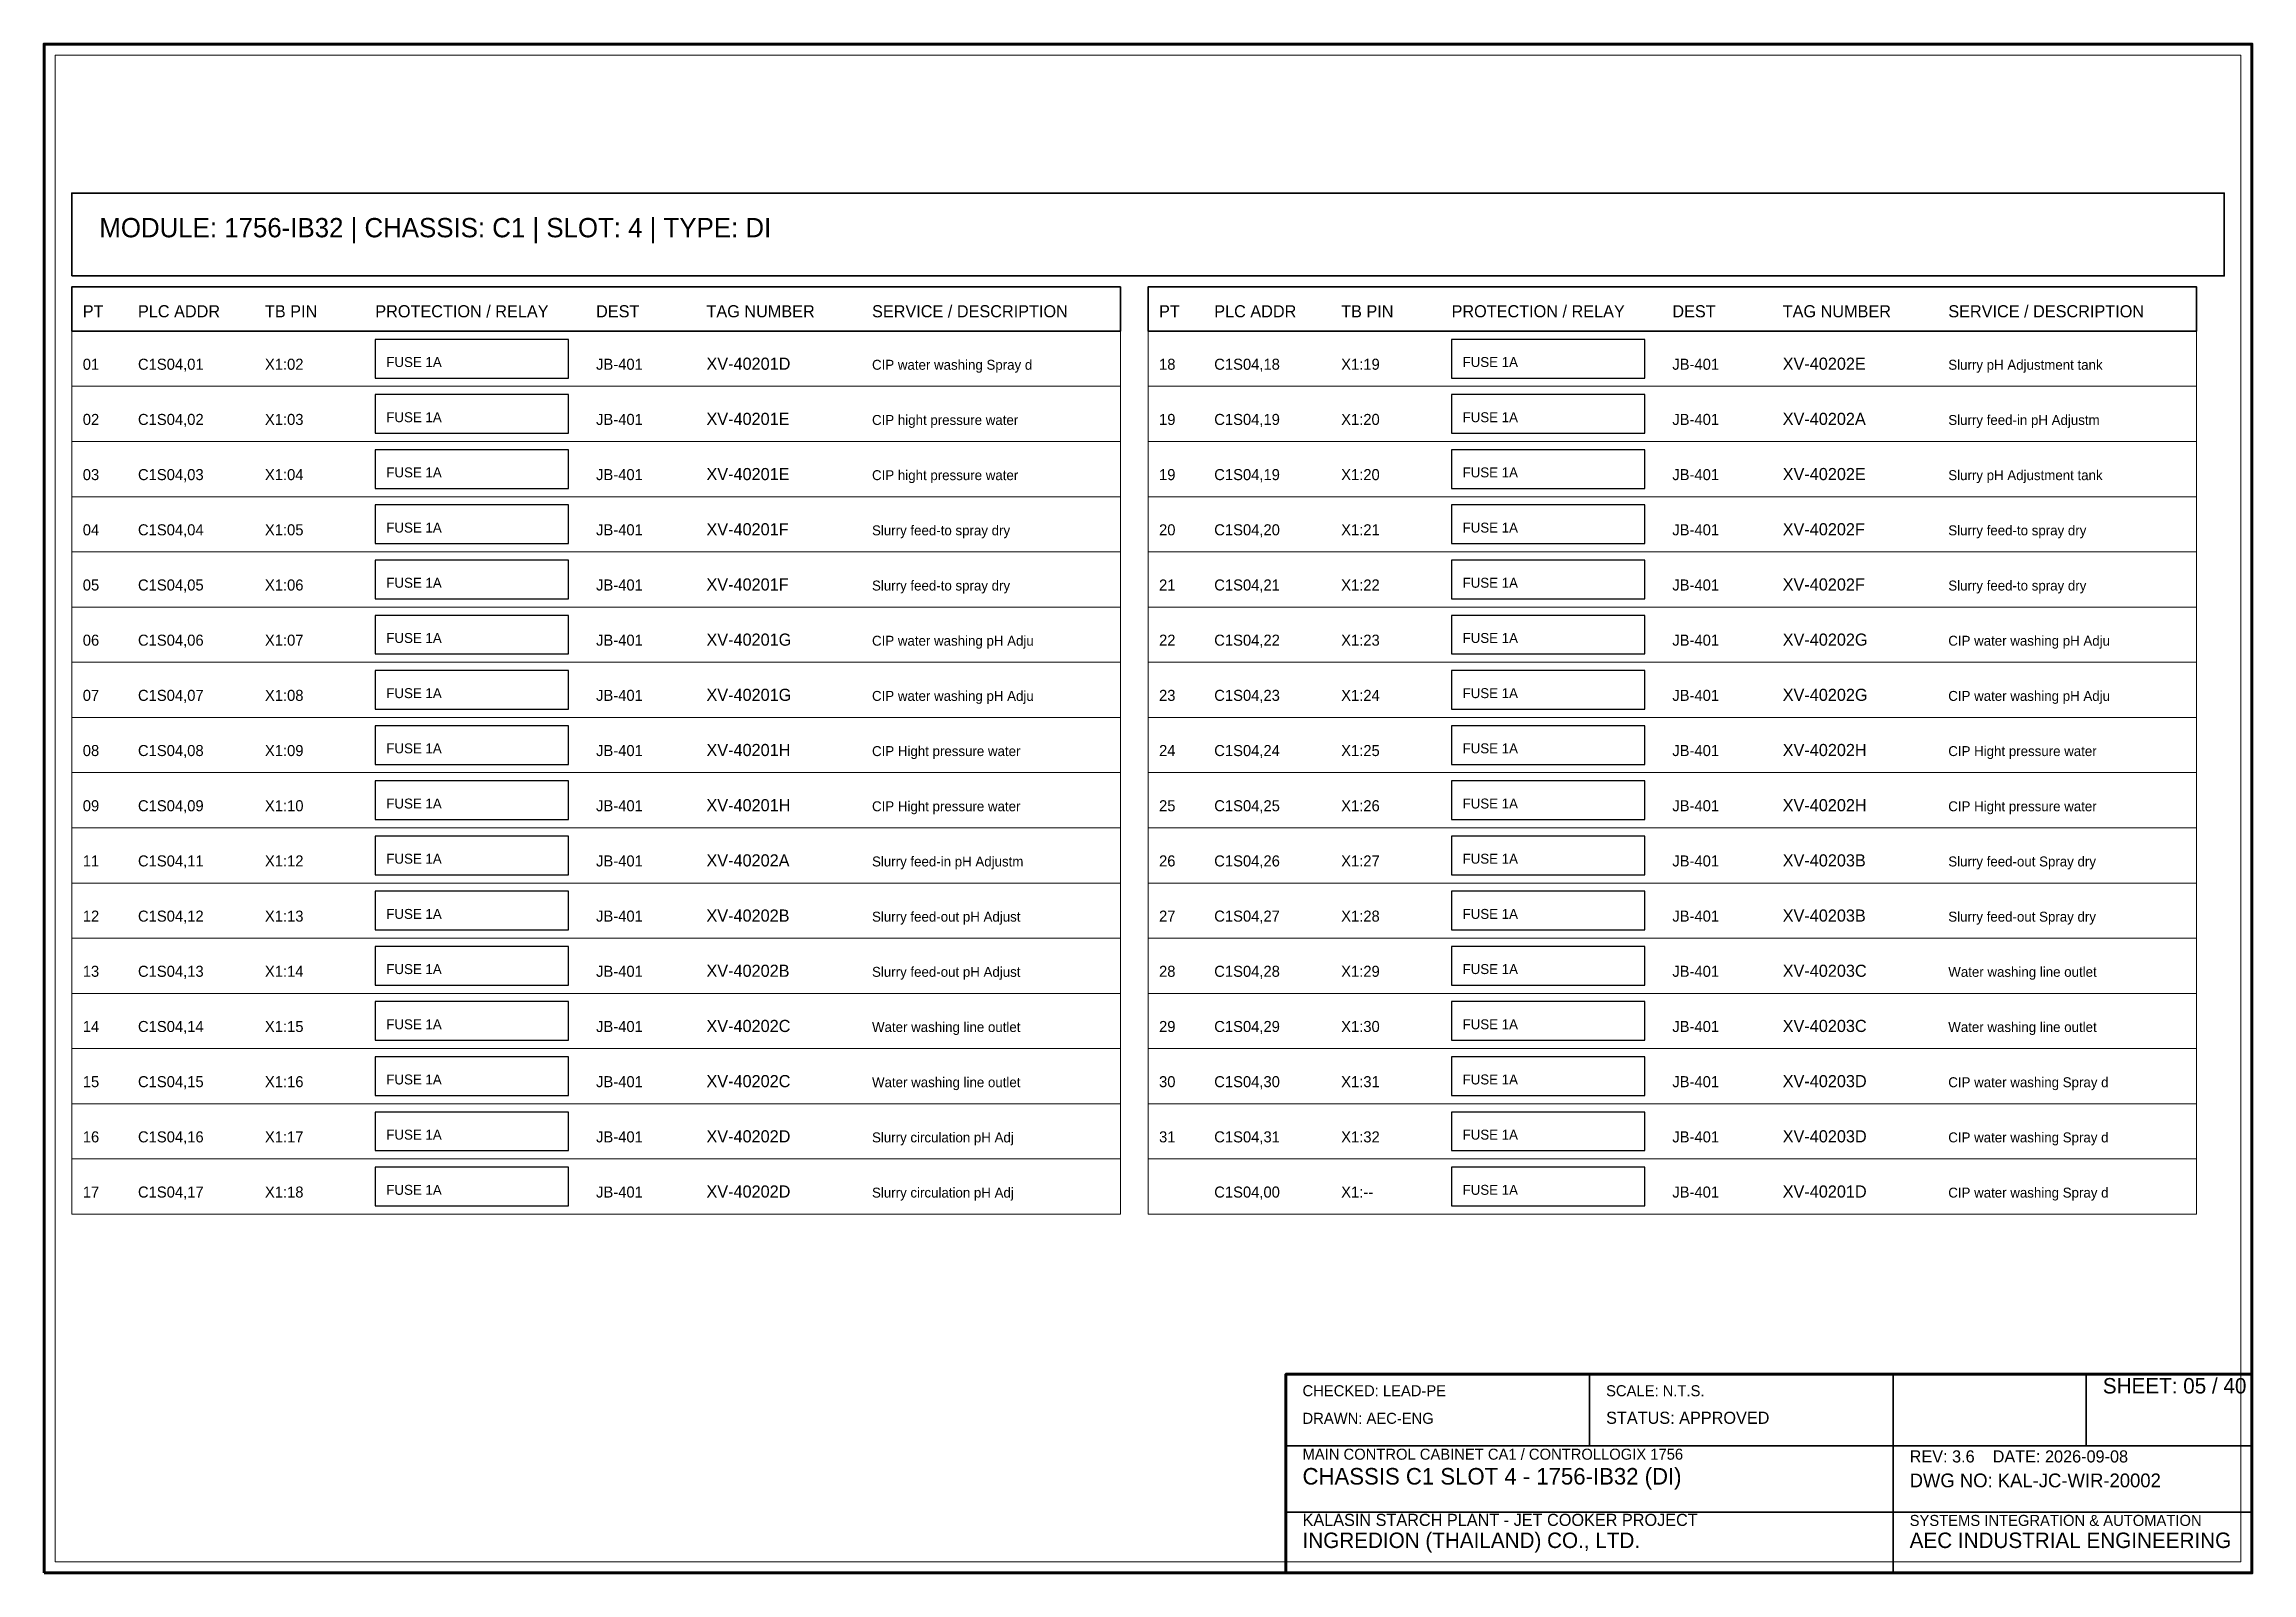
# Model space of a CAD drawing. Header units: millimetres. Extents: x 0 to 2200, y -2240 to 277.
# Drawn here: x 1800 to 2200, y 0 to 277 of the extents above; entities that cross this region are included whole.
import ezdxf

# ---------------------------------------------------------------- set-up
doc = ezdxf.new("R2010")
doc.units = ezdxf.units.MM
for name, color, linetype, lineweight in [('0_BORDER', 7, 'Continuous', 70), ('0_TITLE_BLOCK', 4, 'Continuous', 35), ('IE-CABLE', 6, 'Continuous', 25), ('IE-EQUIP', 2, 'Continuous', 35), ('IE-WIRE', 1, 'Continuous', 25), ('NOTATIONS', 8, 'Continuous', 18), ('TER', 3, 'Continuous', 35), ('TEXTS', 7, 'Continuous', 25)]:
    doc.layers.add(name, color=color, linetype=linetype, lineweight=lineweight)

msp = doc.modelspace()

# ---------------------------------------------------------------- texts
at = {"layer": '0_TITLE_BLOCK'}
for s, height, p in [('MODULE: 1756-IB32 | CHASSIS: C1 | SLOT: 4 | TYPE: DI', 3.5, (1810, 242)), ('PT', 2.2, (1807, 227.5)), ('PLC ADDR', 2.2, (1817, 227.5)), ('TB PIN', 2.2, (1840, 227.5)), ('PROTECTION / RELAY', 2.2, (1860, 227.5)), ('DEST', 2.2, (1900, 227.5)), ('TAG NUMBER', 2.2, (1920, 227.5)), ('SERVICE / DESCRIPTION', 2.2, (1950, 227.5)), ('PT', 2.2, (2002, 227.5)), ('PLC ADDR', 2.2, (2012, 227.5)), ('TB PIN', 2.2, (2035, 227.5)), ('PROTECTION / RELAY', 2.2, (2055, 227.5)), ('DEST', 2.2, (2095, 227.5)), ('TAG NUMBER', 2.2, (2115, 227.5)), ('SERVICE / DESCRIPTION', 2.2, (2145, 227.5)), ('SHEET: 05 / 40', 2.8, (2173, 32.5)), ('STATUS: APPROVED', 2.2, (2083, 27)), ('CHASSIS C1 SLOT 4 - 1756-IB32 (DI)', 3, (2028, 16)), ('INGREDION (THAILAND) CO., LTD.', 2.8, (2028, 4.5)), ('AEC INDUSTRIAL ENGINEERING', 2.8, (2138, 4.5))]:
    msp.add_text(s, height=height, dxfattribs=at).set_placement(p)
at = {"layer": 'IE-CABLE'}
for p in [(1900, 218), (2095, 218), (1900, 208), (2095, 208), (1900, 198), (2095, 198), (1900, 188), (2095, 188), (1900, 178), (2095, 178), (1900, 168), (2095, 168), (1900, 158), (2095, 158), (1900, 148), (2095, 148), (1900, 138), (2095, 138), (1900, 128), (2095, 128), (1900, 118), (2095, 118), (1900, 108), (2095, 108), (1900, 98), (2095, 98), (1900, 88), (2095, 88), (1900, 78), (2095, 78), (1900, 68), (2095, 68)]:
    msp.add_text('JB-401', height=2, dxfattribs=at).set_placement(p)
at = {"layer": 'IE-WIRE'}
for p in [(1862, 218.5), (2057, 218.5), (1862, 208.5), (2057, 208.5), (1862, 198.5), (2057, 198.5), (1862, 188.5), (2057, 188.5), (1862, 178.5), (2057, 178.5), (1862, 168.5), (2057, 168.5), (1862, 158.5), (2057, 158.5), (1862, 148.5), (2057, 148.5), (1862, 138.5), (2057, 138.5), (1862, 128.5), (2057, 128.5), (1862, 118.5), (2057, 118.5), (1862, 108.5), (2057, 108.5), (1862, 98.5), (2057, 98.5), (1862, 88.5), (2057, 88.5), (1862, 78.5), (2057, 78.5), (1862, 68.5), (2057, 68.5)]:
    msp.add_text('FUSE 1A', height=1.8, dxfattribs=at).set_placement(p)
at = {"layer": 'TER'}
for s, p in [('X1:02', (1840, 218)), ('X1:19', (2035, 218)), ('X1:03', (1840, 208)), ('X1:20', (2035, 208)), ('X1:04', (1840, 198)), ('X1:20', (2035, 198)), ('X1:05', (1840, 188)), ('X1:21', (2035, 188)), ('X1:06', (1840, 178)), ('X1:22', (2035, 178)), ('X1:07', (1840, 168)), ('X1:23', (2035, 168)), ('X1:08', (1840, 158)), ('X1:24', (2035, 158)), ('X1:09', (1840, 148)), ('X1:25', (2035, 148)), ('X1:10', (1840, 138)), ('X1:26', (2035, 138)), ('X1:12', (1840, 128)), ('X1:27', (2035, 128)), ('X1:13', (1840, 118)), ('X1:28', (2035, 118)), ('X1:14', (1840, 108)), ('X1:29', (2035, 108)), ('X1:15', (1840, 98)), ('X1:30', (2035, 98)), ('X1:16', (1840, 88)), ('X1:31', (2035, 88)), ('X1:17', (1840, 78)), ('X1:32', (2035, 78)), ('X1:18', (1840, 68)), ('X1:--', (2035, 68))]:
    msp.add_text(s, height=2, dxfattribs=at).set_placement(p)
at = {"layer": 'TEXTS'}
for s, height, p in [('01', 2, (1807, 218)), ('C1S04,01', 2, (1817, 218)), ('XV-40201D', 2.2, (1920, 218)), ('18', 2, (2002, 218)), ('C1S04,18', 2, (2012, 218)), ('XV-40202E', 2.2, (2115, 218)), ('CIP water washing Spray d', 1.8, (1950, 218)), ('Slurry pH Adjustment tank', 1.8, (2145, 218)), ('02', 2, (1807, 208)), ('C1S04,02', 2, (1817, 208)), ('XV-40201E', 2.2, (1920, 208)), ('CIP hight pressure water ', 1.8, (1950, 208)), ('19', 2, (2002, 208)), ('C1S04,19', 2, (2012, 208)), ('XV-40202A', 2.2, (2115, 208)), ('Slurry feed-in pH Adjustm', 1.8, (2145, 208)), ('03', 2, (1807, 198)), ('C1S04,03', 2, (1817, 198)), ('XV-40201E', 2.2, (1920, 198)), ('19', 2, (2002, 198)), ('C1S04,19', 2, (2012, 198)), ('XV-40202E', 2.2, (2115, 198)), ('CIP hight pressure water ', 1.8, (1950, 198)), ('Slurry pH Adjustment tank', 1.8, (2145, 198)), ('04', 2, (1807, 188)), ('C1S04,04', 2, (1817, 188)), ('XV-40201F', 2.2, (1920, 188)), ('Slurry feed-to spray dry ', 1.8, (1950, 188)), ('20', 2, (2002, 188)), ('C1S04,20', 2, (2012, 188)), ('XV-40202F', 2.2, (2115, 188)), ('Slurry feed-to spray dry ', 1.8, (2145, 188)), ('05', 2, (1807, 178)), ('C1S04,05', 2, (1817, 178)), ('XV-40201F', 2.2, (1920, 178)), ('21', 2, (2002, 178)), ('C1S04,21', 2, (2012, 178)), ('XV-40202F', 2.2, (2115, 178)), ('Slurry feed-to spray dry ', 1.8, (1950, 178)), ('Slurry feed-to spray dry ', 1.8, (2145, 178)), ('06', 2, (1807, 168)), ('C1S04,06', 2, (1817, 168)), ('XV-40201G', 2.2, (1920, 168)), ('CIP water washing pH Adju', 1.8, (1950, 168)), ('22', 2, (2002, 168)), ('C1S04,22', 2, (2012, 168)), ('XV-40202G', 2.2, (2115, 168)), ('CIP water washing pH Adju', 1.8, (2145, 168)), ('07', 2, (1807, 158)), ('C1S04,07', 2, (1817, 158)), ('XV-40201G', 2.2, (1920, 158)), ('23', 2, (2002, 158)), ('C1S04,23', 2, (2012, 158)), ('XV-40202G', 2.2, (2115, 158)), ('CIP water washing pH Adju', 1.8, (1950, 158)), ('CIP water washing pH Adju', 1.8, (2145, 158)), ('08', 2, (1807, 148)), ('C1S04,08', 2, (1817, 148)), ('XV-40201H', 2.2, (1920, 148)), ('CIP Hight pressure water ', 1.8, (1950, 148)), ('24', 2, (2002, 148)), ('C1S04,24', 2, (2012, 148)), ('XV-40202H', 2.2, (2115, 148)), ('CIP Hight pressure water ', 1.8, (2145, 148)), ('09', 2, (1807, 138)), ('C1S04,09', 2, (1817, 138)), ('XV-40201H', 2.2, (1920, 138)), ('25', 2, (2002, 138)), ('C1S04,25', 2, (2012, 138)), ('XV-40202H', 2.2, (2115, 138)), ('CIP Hight pressure water ', 1.8, (1950, 138)), ('CIP Hight pressure water ', 1.8, (2145, 138)), ('11', 2, (1807, 128)), ('C1S04,11', 2, (1817, 128)), ('XV-40202A', 2.2, (1920, 128)), ('Slurry feed-in pH Adjustm', 1.8, (1950, 128)), ('26', 2, (2002, 128)), ('C1S04,26', 2, (2012, 128)), ('XV-40203B', 2.2, (2115, 128)), ('Slurry feed-out Spray dry', 1.8, (2145, 128)), ('12', 2, (1807, 118)), ('C1S04,12', 2, (1817, 118)), ('XV-40202B', 2.2, (1920, 118)), ('27', 2, (2002, 118)), ('C1S04,27', 2, (2012, 118)), ('XV-40203B', 2.2, (2115, 118)), ('Slurry feed-out pH Adjust', 1.8, (1950, 118)), ('Slurry feed-out Spray dry', 1.8, (2145, 118)), ('13', 2, (1807, 108)), ('C1S04,13', 2, (1817, 108)), ('XV-40202B', 2.2, (1920, 108)), ('Slurry feed-out pH Adjust', 1.8, (1950, 108)), ('28', 2, (2002, 108)), ('C1S04,28', 2, (2012, 108)), ('XV-40203C', 2.2, (2115, 108)), ('Water washing line outlet', 1.8, (2145, 108)), ('14', 2, (1807, 98)), ('C1S04,14', 2, (1817, 98)), ('XV-40202C', 2.2, (1920, 98)), ('29', 2, (2002, 98)), ('C1S04,29', 2, (2012, 98)), ('XV-40203C', 2.2, (2115, 98)), ('Water washing line outlet', 1.8, (1950, 98)), ('Water washing line outlet', 1.8, (2145, 98)), ('15', 2, (1807, 88)), ('C1S04,15', 2, (1817, 88)), ('XV-40202C', 2.2, (1920, 88)), ('Water washing line outlet', 1.8, (1950, 88)), ('30', 2, (2002, 88)), ('C1S04,30', 2, (2012, 88)), ('XV-40203D', 2.2, (2115, 88)), ('CIP water washing Spray d', 1.8, (2145, 88)), ('16', 2, (1807, 78)), ('C1S04,16', 2, (1817, 78)), ('XV-40202D', 2.2, (1920, 78)), ('31', 2, (2002, 78)), ('C1S04,31', 2, (2012, 78)), ('XV-40203D', 2.2, (2115, 78)), ('Slurry circulation pH Adj', 1.8, (1950, 78)), ('CIP water washing Spray d', 1.8, (2145, 78)), ('17', 2, (1807, 68)), ('C1S04,17', 2, (1817, 68)), ('XV-40202D', 2.2, (1920, 68)), ('Slurry circulation pH Adj', 1.8, (1950, 68)), ('C1S04,00', 2, (2012, 68)), ('XV-40201D', 2.2, (2115, 68)), ('CIP water washing Spray d', 1.8, (2145, 68)), ('CHECKED: LEAD-PE', 2, (2028, 32)), ('SCALE: N.T.S.', 2, (2083, 32)), ('DRAWN: AEC-ENG', 2, (2028, 27)), ('MAIN CONTROL CABINET CA1 / CONTROLLOGIX 1756', 2, (2028, 20.5)), ('REV: 3.6    DATE: 2026-09-08', 2.2, (2138, 20)), ('DWG NO: KAL-JC-WIR-20002', 2.5, (2138, 15.5)), ('KALASIN STARCH PLANT - JET COOKER PROJECT', 2.2, (2028, 8.5)), ('SYSTEMS INTEGRATION & AUTOMATION', 2, (2138, 8.5))]:
    msp.add_text(s, height=height, dxfattribs=at).set_placement(p)

# ---------------------------------------------------------------- linework, layer by layer
at = {"layer": '0_BORDER'}
for points in [[(1800, 0), (2200, 0), (2200, 277), (1800, 277)], [(2025, 0), (2200, 0), (2200, 36), (2025, 36)]]:
    msp.add_lwpolyline(points, close=True, dxfattribs=at)
at = {"layer": '0_TITLE_BLOCK'}
for p, q in [((2080, 23), (2080, 36)), ((2135, 23), (2135, 36)), ((2170, 23), (2170, 36)), ((2025, 23), (2200, 23)), ((2135, 0), (2135, 23)), ((2025, 11), (2200, 11))]:
    msp.add_line(p, q, dxfattribs=at)
for points in [[(1805, 225), (1995, 225), (1995, 233), (1805, 233)], [(2000, 225), (2190, 225), (2190, 233), (2000, 233)]]:
    msp.add_lwpolyline(points, close=True, dxfattribs=at)
at = {"layer": 'IE-EQUIP'}
msp.add_lwpolyline([(1805, 235), (2195, 235), (2195, 250), (1805, 250)], close=True, dxfattribs=at)
at = {"layer": 'IE-WIRE'}
for points in [[(1860, 216.5), (1895, 216.5), (1895, 223.5), (1860, 223.5)], [(2055, 216.5), (2090, 216.5), (2090, 223.5), (2055, 223.5)], [(1860, 206.5), (1895, 206.5), (1895, 213.5), (1860, 213.5)], [(2055, 206.5), (2090, 206.5), (2090, 213.5), (2055, 213.5)], [(1860, 196.5), (1895, 196.5), (1895, 203.5), (1860, 203.5)], [(2055, 196.5), (2090, 196.5), (2090, 203.5), (2055, 203.5)], [(1860, 186.5), (1895, 186.5), (1895, 193.5), (1860, 193.5)], [(2055, 186.5), (2090, 186.5), (2090, 193.5), (2055, 193.5)], [(1860, 176.5), (1895, 176.5), (1895, 183.5), (1860, 183.5)], [(2055, 176.5), (2090, 176.5), (2090, 183.5), (2055, 183.5)], [(1860, 166.5), (1895, 166.5), (1895, 173.5), (1860, 173.5)], [(2055, 166.5), (2090, 166.5), (2090, 173.5), (2055, 173.5)], [(1860, 156.5), (1895, 156.5), (1895, 163.5), (1860, 163.5)], [(2055, 156.5), (2090, 156.5), (2090, 163.5), (2055, 163.5)], [(1860, 146.5), (1895, 146.5), (1895, 153.5), (1860, 153.5)], [(2055, 146.5), (2090, 146.5), (2090, 153.5), (2055, 153.5)], [(1860, 136.5), (1895, 136.5), (1895, 143.5), (1860, 143.5)], [(2055, 136.5), (2090, 136.5), (2090, 143.5), (2055, 143.5)], [(1860, 126.5), (1895, 126.5), (1895, 133.5), (1860, 133.5)], [(2055, 126.5), (2090, 126.5), (2090, 133.5), (2055, 133.5)], [(1860, 116.5), (1895, 116.5), (1895, 123.5), (1860, 123.5)], [(2055, 116.5), (2090, 116.5), (2090, 123.5), (2055, 123.5)], [(1860, 106.5), (1895, 106.5), (1895, 113.5), (1860, 113.5)], [(2055, 106.5), (2090, 106.5), (2090, 113.5), (2055, 113.5)], [(1860, 96.5), (1895, 96.5), (1895, 103.5), (1860, 103.5)], [(2055, 96.5), (2090, 96.5), (2090, 103.5), (2055, 103.5)], [(1860, 86.5), (1895, 86.5), (1895, 93.5), (1860, 93.5)], [(2055, 86.5), (2090, 86.5), (2090, 93.5), (2055, 93.5)], [(1860, 76.5), (1895, 76.5), (1895, 83.5), (1860, 83.5)], [(2055, 76.5), (2090, 76.5), (2090, 83.5), (2055, 83.5)], [(1860, 66.5), (1895, 66.5), (1895, 73.5), (1860, 73.5)], [(2055, 66.5), (2090, 66.5), (2090, 73.5), (2055, 73.5)]]:
    msp.add_lwpolyline(points, close=True, dxfattribs=at)
at = {"layer": 'NOTATIONS'}
for points in [[(1802, 2), (2198, 2), (2198, 275), (1802, 275)], [(1805, 215), (1995, 215), (1995, 225), (1805, 225)], [(2000, 215), (2190, 215), (2190, 225), (2000, 225)], [(1805, 205), (1995, 205), (1995, 215), (1805, 215)], [(2000, 205), (2190, 205), (2190, 215), (2000, 215)], [(1805, 195), (1995, 195), (1995, 205), (1805, 205)], [(2000, 195), (2190, 195), (2190, 205), (2000, 205)], [(1805, 185), (1995, 185), (1995, 195), (1805, 195)], [(2000, 185), (2190, 185), (2190, 195), (2000, 195)], [(1805, 175), (1995, 175), (1995, 185), (1805, 185)], [(2000, 175), (2190, 175), (2190, 185), (2000, 185)], [(1805, 165), (1995, 165), (1995, 175), (1805, 175)], [(2000, 165), (2190, 165), (2190, 175), (2000, 175)], [(1805, 155), (1995, 155), (1995, 165), (1805, 165)], [(2000, 155), (2190, 155), (2190, 165), (2000, 165)], [(1805, 145), (1995, 145), (1995, 155), (1805, 155)], [(2000, 145), (2190, 145), (2190, 155), (2000, 155)], [(1805, 135), (1995, 135), (1995, 145), (1805, 145)], [(2000, 135), (2190, 135), (2190, 145), (2000, 145)], [(1805, 125), (1995, 125), (1995, 135), (1805, 135)], [(2000, 125), (2190, 125), (2190, 135), (2000, 135)], [(1805, 115), (1995, 115), (1995, 125), (1805, 125)], [(2000, 115), (2190, 115), (2190, 125), (2000, 125)], [(1805, 105), (1995, 105), (1995, 115), (1805, 115)], [(2000, 105), (2190, 105), (2190, 115), (2000, 115)], [(1805, 95), (1995, 95), (1995, 105), (1805, 105)], [(2000, 95), (2190, 95), (2190, 105), (2000, 105)], [(1805, 85), (1995, 85), (1995, 95), (1805, 95)], [(2000, 85), (2190, 85), (2190, 95), (2000, 95)], [(1805, 75), (1995, 75), (1995, 85), (1805, 85)], [(2000, 75), (2190, 75), (2190, 85), (2000, 85)], [(1805, 65), (1995, 65), (1995, 75), (1805, 75)], [(2000, 65), (2190, 65), (2190, 75), (2000, 75)]]:
    msp.add_lwpolyline(points, close=True, dxfattribs=at)

msp.set_redraw_order([(e.dxf.handle, doc.entitydb.next_handle()) for e in msp.query("TEXT MTEXT ATTDEF DIMENSION ARC_DIMENSION")])  # texts and dimensions are drawn at this point

doc.saveas('drawing.dxf')
